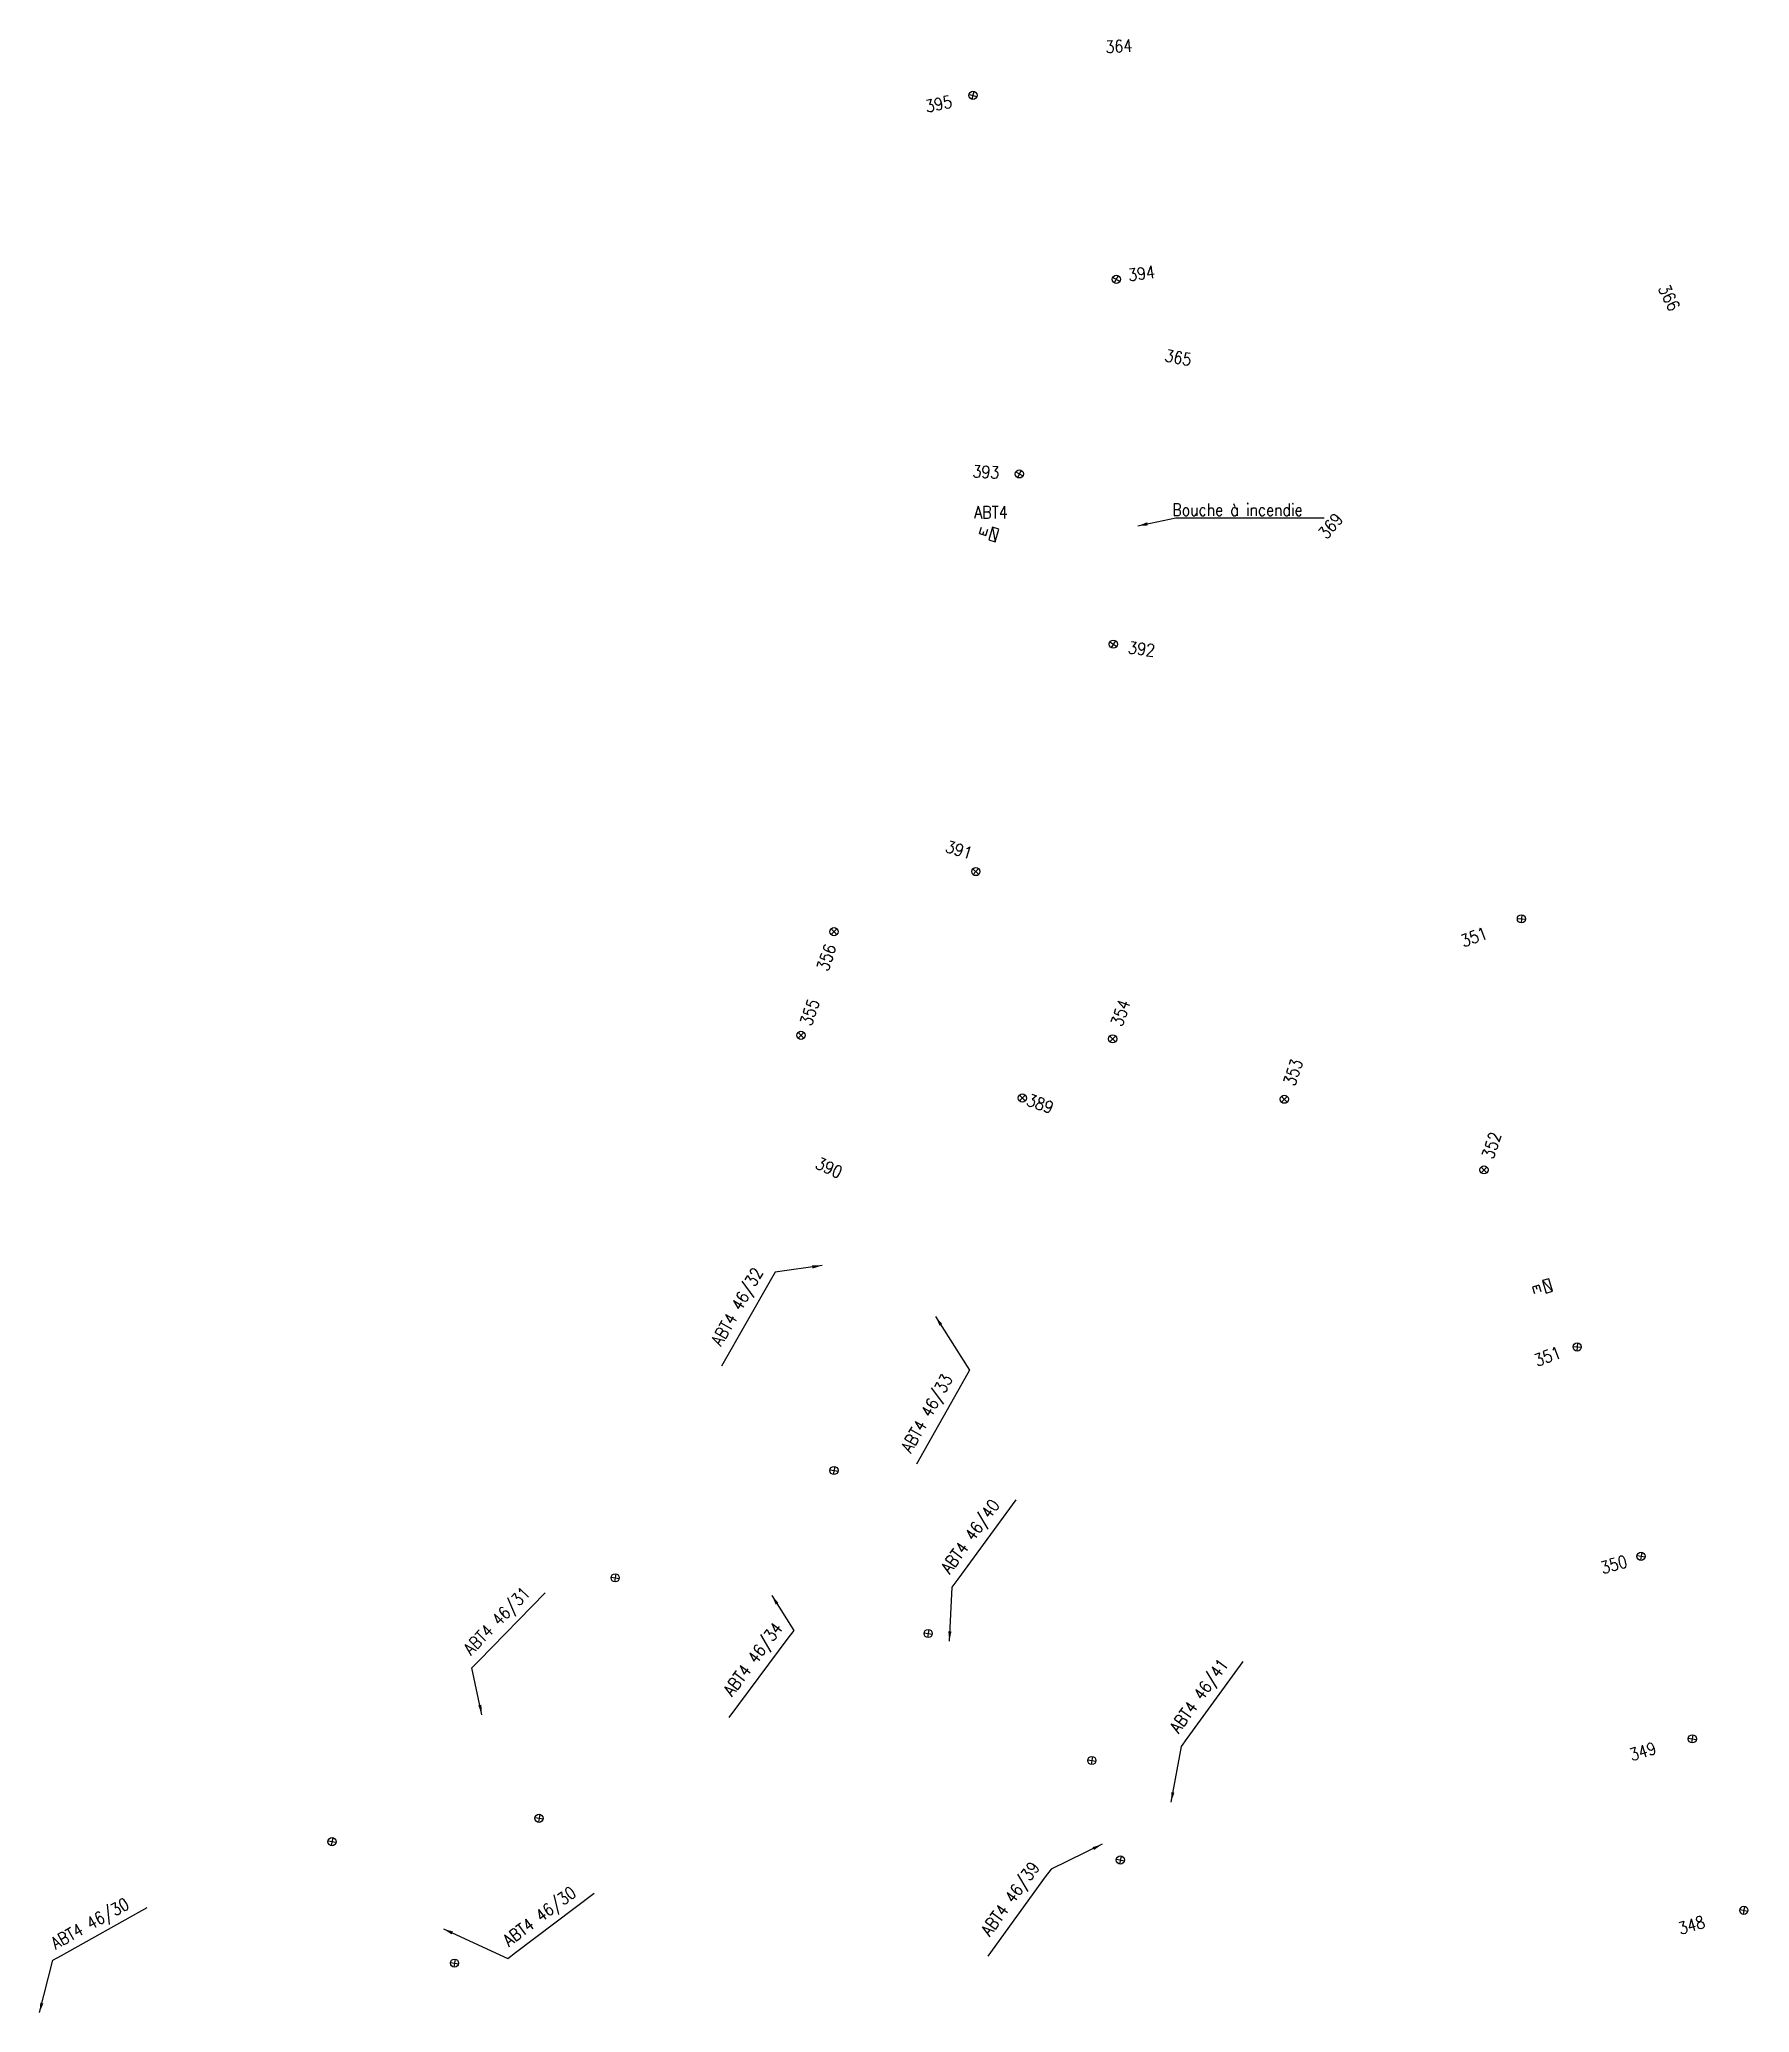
# Model space of a CAD drawing. Header units: millimetres. Extents: x 146003 to 146999, y 144007 to 144988.
# Drawn here: x 146769.4 to 146978.8, y 144746.2 to 144987.7 of the extents above; entities that cross this region are included whole.
import ezdxf

# ---------------------------------------------------------------- set-up
doc = ezdxf.new("R2010")
doc.units = ezdxf.units.MM
doc.layers.get('0').update_dxf_attribs({"linetype": 'CONTINUOUS'})
for name, color, linetype in [('W0423', 7, 'CONTINUOUS'), ('W0430', 7, 'CONTINUOUS'), ('w0469', 7, 'CONTINUOUS')]:
    doc.layers.add(name, color=color, linetype=linetype)
doc.styles.get("Standard").update_dxf_attribs({"font": 'romans.shx', "width": 0.85})
doc.dimstyles.get("Standard").update_dxf_attribs({"dimtxt": 1.5, "dimasz": 1.2, "dimexe": 0.625, "dimexo": 0.625, "dimgap": 0.25, "dimtad": 1, "dimdec": 1, "dimzin": 0, "dimdsep": 46, "dimtxsty": 'Standard', "dimcen": -0.5, "dimadec": 0, "dimazin": 0, "dimtfac": 1, "dimtdec": 1, "dimtmove": 0, "dimatfit": 3, "dimfxl": 1, "dimtolj": 1, "dimtzin": 0, "dimarcsym": 0})

msp = doc.modelspace()

# ---------------------------------------------------------------- texts
at = {"layer": 'W0423', "color": 252, "linetype": 'Continuous', "insert": (146908.16, 144929.4), "char_height": 1.5, "attachment_point": 7}
msp.add_mtext('\\A1;Bouche à incendie', dxfattribs=at)
at = {"layer": 'W0430', "color": 252, "width": 0.85}
msp.add_text('ABT4', height=1.5, dxfattribs=at).set_placement((146883.9, 144929.1))
at = {"layer": 'W0430', "color": 252, "linetype": 'Continuous', "char_height": 1.5}
for s, insert, attachment_point, rotation in [('ABT4 46/32', (146858.56, 144836.57), 9, 60.2787), ('ABT4 46/33', (146876.58, 144814.34), 7, 60.5611), ('ABT4 46/40', (146881.29, 144799.48), 7, 53.8227), ('ABT4 46/31', (146822.64, 144789.51), 7, 45.6315), ('ABT4 46/34', (146860.95, 144792.94), 9, 53.2907), ('ABT4 46/41', (146909.33, 144779.97), 7, 54.057), ('ABT4 46/39', (146892.41, 144763.65), 9, 53.9569), ('ABT4 46/30', (146771.63, 144753.44), 7, 29.0817), ('ABT4 46/30', (146827.21, 144753.8), 7, 37.0211)]:
    msp.add_mtext(s, dxfattribs=dict(at, insert=insert, attachment_point=attachment_point, rotation=rotation))
at = {"layer": 'w0469', "color": 252, "width": 0.85}
for s, rotation, p in [('364', 3.5546, (146900.02, 144986.05)), ('395', 11.7058, (146878.09, 144978.76)), ('394', 7.9391, (146902.86, 144958.11)), ('366', 296.1243, (146967.61, 144957.26)), ('365', 349.2286, (146907.13, 144948.35)), ('393', 356.889, (146883.66, 144934.12)), ('369', 49.3883, (146927.04, 144926.44)), ('392', 352.9543, (146902.69, 144912.57)), ('391', 342.9399, (146880.26, 144888.28)), ('351', 20.7466, (146943.83, 144876.57)), ('356', 71.438, (146866, 144873.55)), ('355', 71.438, (146863.95, 144866.84)), ('354', 71.438, (146902.01, 144866.77)), ('353', 71.438, (146923.14, 144859.49)), ('389', 340.4322, (146890.19, 144857.27)), ('352', 71.438, (146947.44, 144850.55)), ('390', 335.1886, (146864.32, 144849.61)), ('351', 20.7466, (146952.83, 144825.23)), ('350', 16.5907, (146960.87, 144799.84)), ('349', 16.5907, (146964.41, 144776.97)), ('348', 16.5907, (146970.38, 144755.7))]:
    msp.add_text(s, height=1.5, rotation=rotation, dxfattribs=at).set_placement(p)

# ---------------------------------------------------------------- blocks, each defined once
blk = doc.blocks.new('T469')
at = {"color": 0, "linetype": 'Continuous', "flags": 128}
for points in [[(-0.35, 0.35), (0.35, -0.35)], [(-0.35, -0.35), (0.35, 0.35)]]:
    blk.add_lwpolyline(points, dxfattribs=at)
at = {"color": 0, "linetype": 'Continuous'}
blk.add_circle((0, 0), 0.5, dxfattribs=at)
blk = doc.blocks.new('*U5')
at = {"flags": 128}
for points in [[(0.8, 0.8), (-0.8, 0.8)], [(-0.8, 0.8), (-0.8, 0)], [(0.8, 0.8), (-0.8, 0)], [(-0.8, 0), (0.8, 0)], [(0.8, 0), (0.8, 0.8)], [(-0.37, -0.59), (0.43, -0.59)], [(-0.37, -0.59), (-0.37, -1.39)], [(-0.37, -0.99), (0.03, -0.99)], [(-0.37, -1.39), (0.43, -1.39)]]:
    blk.add_lwpolyline(points, dxfattribs=at)
blk = doc.blocks.new('T430')
at = {"flags": 128}
for points in [[(0.8, 0.8), (-0.8, 0.8)], [(-0.8, 0.8), (-0.8, 0)], [(0.8, 0.8), (-0.8, 0)], [(-0.8, 0), (0.8, 0)], [(-0.4, 2.1), (0.4, 2.1)], [(-0.4, 2.1), (-0.4, 1.3)], [(-0.4, 1.7), (0, 1.7)], [(-0.4, 1.3), (0.4, 1.3)], [(0.8, 0), (0.8, 0.8)]]:
    blk.add_lwpolyline(points, dxfattribs=at)

# ---------------------------------------------------------------- block references
at = {"layer": 'W0430', "rotation": 72.89193515463653}
msp.add_blockref('T430', (146886.69, 144927.01), dxfattribs=at)
at = {"layer": 'W0430', "color": 252, "rotation": 286.5057990782007}
msp.add_blockref('*U5', (146953.72, 144835.03), dxfattribs=at)
at = {"layer": 'w0469', "color": 252}
for p, rotation in [((146883.75, 144980.88), 300.2678516803526), ((146901.3, 144958.36), 285.4510772978262), ((146889.43, 144934.54), 285.4510772978263), ((146900.94, 144913.7), 281.5163276867405), ((146884.11, 144885.86), 271.5019356066095), ((146950.91, 144880.08), 309.308595618606), ((146889.79, 144858.14), 268.9941985173621), ((146957.74, 144827.67), 309.3085956186059), ((146866.74, 144812.54), 305.1526951081693), ((146965.56, 144802.04), 305.1526951081695), ((146839.94, 144799.4), 305.15269510817), ((146878.27, 144792.59), 305.1526951081693), ((146971.83, 144779.69), 305.1526951081695), ((146898.31, 144777.04), 305.1526951081695), ((146830.62, 144769.97), 305.1526951081701), ((146805.27, 144767.11), 305.1526951081701), ((146901.8, 144764.86), 305.1526951081694), ((146978.15, 144758.7), 305.1526951081695), ((146820.27, 144752.24), 305.1526951081701)]:
    msp.add_blockref('T469', p, dxfattribs=dict(at, rotation=rotation))
for p in [(146866.74, 144878.5), (146862.69, 144865.82), (146900.85, 144865.38), (146921.87, 144857.99), (146946.33, 144849.34)]:
    msp.add_blockref('T469', p, dxfattribs=at)

msp.set_redraw_order([(e.dxf.handle, doc.entitydb.next_handle()) for e in msp.query("TEXT MTEXT ATTDEF DIMENSION ARC_DIMENSION")])  # texts and dimensions are drawn at this point

# ---------------------------------------------------------------- leaders
at = {"layer": 'W0423', "color": 252, "linetype": 'Continuous', "annotation_type": 0, "has_hookline": 1, "hookline_direction": 0, "text_width": 17.91}
msp.add_leader([(146903.95, 144928.18), (146908.61, 144929.15)], dimstyle='Standard', dxfattribs=at)
at = {"layer": 'W0430', "color": 252, "linetype": 'Continuous', "annotation_type": 0, "has_hookline": 1}
for points, hookline_direction, text_width, horizontal_direction in [([(146865.27, 144837.63), (146859.52, 144836.81), (146858.92, 144835.77)], 1, 11.78, (0.495781, 0.868448, 0)), ([(146879.18, 144831.39), (146883.33, 144824.84), (146882.74, 144823.79)], 1, 11.78, (0.491495, 0.870881, 0)), ([(146880.86, 144791.65), (146881.22, 144798.26), (146881.93, 144799.23)], 0, 11.78, (0.590286, 0.807194, 0)), ([(146823.62, 144782.65), (146822.39, 144788.4), (146823.23, 144789.25)], 0, 11.41, (0.69927, 0.714858, 0)), ([(146859.12, 144797.25), (146861.82, 144792.97), (146861.1, 144792)], 1, 11.84, (0.597756, 0.801678, 0)), ([(146908.01, 144771.96), (146909.28, 144778.75), (146909.98, 144779.72)], 0, 11.41, (0.58698, 0.809602, 0)), ([(146899.56, 144766.78), (146893.31, 144763.75), (146892.6, 144762.78)], 1, 11.72, (0.588393, 0.808575, 0)), ([(146818.91, 144756.43), (146826.79, 144752.82), (146827.75, 144753.55)], 0, 11.78, (0.798414, 0.602109, 0)), ([(146769.45, 144746.19), (146771.08, 144752.61), (146772.13, 144753.19)], 0, 11.78, (0.873928, 0.486056, 0))]:
    msp.add_leader(points, dimstyle='Standard', override={"dimgap": 0.25, "dimtad": 1}, dxfattribs=dict(at, hookline_direction=hookline_direction, text_width=text_width, horizontal_direction=horizontal_direction))

doc.saveas('drawing.dxf')
